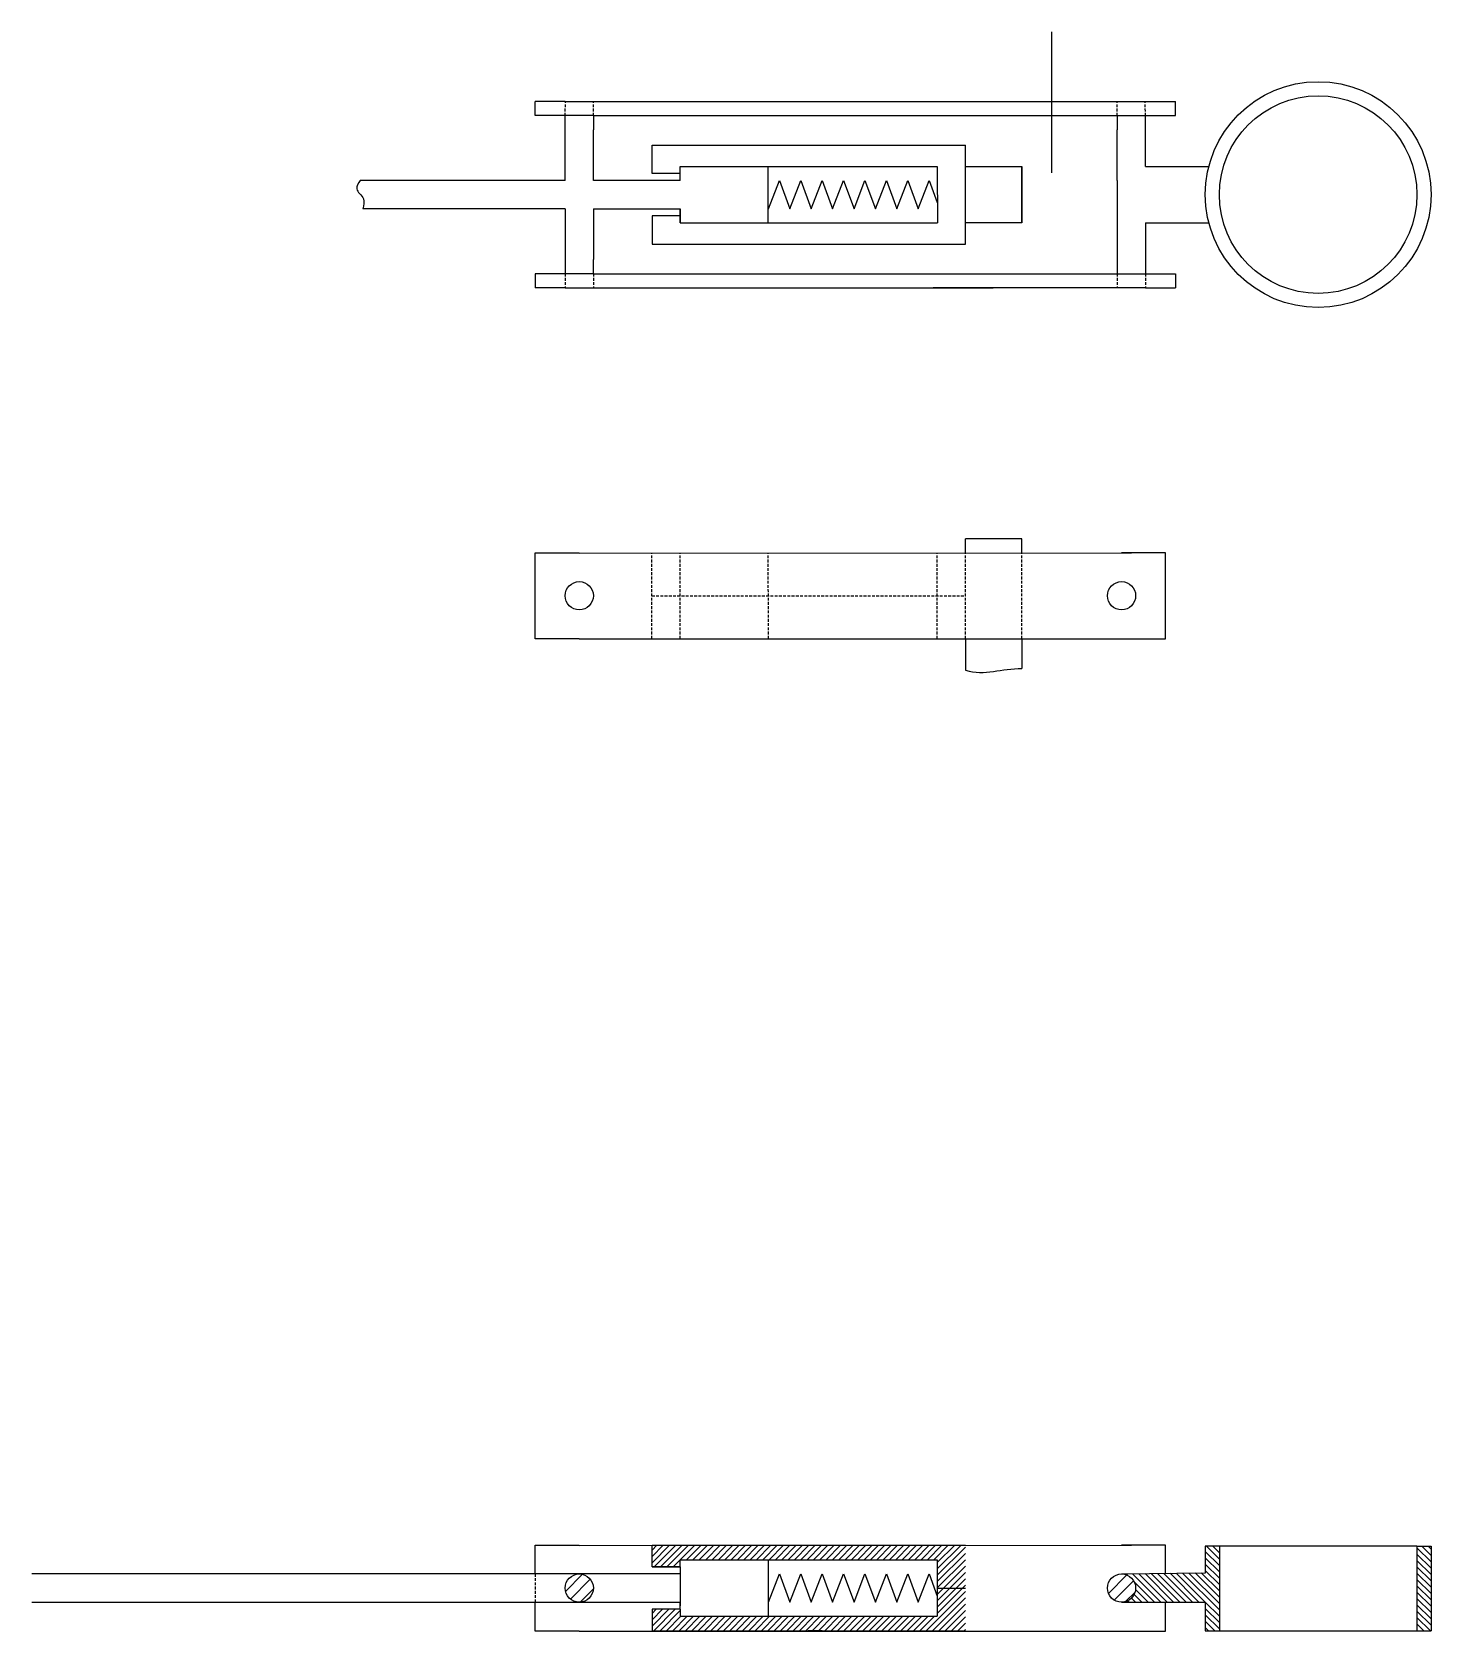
# Model space of a CAD drawing. Header units: millimetres. Extents: x 0 to 32401, y -6628 to 8132.
# Drawn here: x 15560 to 16552, y 3190 to 4322 of the extents above; entities that cross this region are included whole.
import ezdxf

# ---------------------------------------------------------------- set-up
doc = ezdxf.new("R2010")
doc.units = ezdxf.units.MM
doc.linetypes.add('ACISOTGL', pattern=[3, 2, -1])
doc.linetypes.add('ACISOWELD', pattern=[3, 2, -1])

msp = doc.modelspace()

# ---------------------------------------------------------------- hatches: boundary and pattern name
h = msp.add_hatch()
h.set_pattern_fill('ANSI31', color=256)
h.set_pattern_definition([(45, (6081.0773, -843.3768), (-2.245064, 2.245064), [])])
h.paths.add_polyline_path([(16221.677, 3250.349), (15999.614, 3250.349), (15999.614, 3235.046), (16019.614, 3235.046), (16019.614, 3240.046), (16201.727, 3240.046), (16201.727, 3220.046), (16221.677, 3220.046)])
h.paths.add_polyline_path([(16221.677, 3220.046), (16201.727, 3220.046), (16201.727, 3200.046), (16019.614, 3200.046), (16019.614, 3205.046), (15999.614, 3205.046), (15999.614, 3189.744), (16221.677, 3189.744)])
h = msp.add_hatch()
h.set_pattern_fill('ANSI31', color=256, angle=90)
h.set_pattern_definition([(135, (6081.0773, -843.3768), (-2.245064, -2.245064), [])])
h.paths.add_polyline_path([(16391.589, 3210.046), (16391.589, 3189.744), (16401.589, 3189.744), (16401.589, 3249.676), (16391.589, 3249.676), (16391.589, 3230.837), (16331.984, 3230.043, -0.42203967), (16342.251, 3220.046, -0.41421356), (16332.251, 3210.046)])
h.paths.add_polyline_path([(16541.567, 3189.744), (16551.567, 3189.744), (16551.567, 3249.676), (16541.567, 3249.676)])
h = msp.add_hatch()
h.set_pattern_fill('ANSI31', color=256, scale=2)
h.set_pattern_definition([(45, (6138.813, -843.377), (-4.490128, 4.490128), [])])
edge = h.paths.add_edge_path()
edge.add_arc((15948.02, 3220.046), 10, 0, 360)
edge = h.paths.add_edge_path()
edge.add_arc((16332.251, 3220.046), 10, 0, 360)

# ---------------------------------------------------------------- linework, layer by layer
for p, q in [((16282.709, 4322.242), (16282.709, 4222.479)), ((15916.818, 4262.982), (15916.818, 4272.982)), ((15938.02, 4272.982), (15916.818, 4272.982)), ((15938.02, 4272.982), (16088.542, 4272.982)), ((15938.02, 4272.982), (16088.542, 4272.982)), ((15938.259, 4273.016), (16088.781, 4273.016)), ((16088.542, 4272.982), (16128.542, 4272.982)), ((16088.542, 4272.982), (16128.542, 4272.982)), ((16128.542, 4272.982), (16349.238, 4272.982)), ((16128.542, 4272.982), (16349.238, 4272.982)), ((16349.238, 4272.982), (16370.44, 4272.982)), ((16370.44, 4262.982), (16370.44, 4272.982)), ((15958.02, 4262.982), (15916.818, 4262.982)), ((15938.02, 4217.006), (15938.02, 4262.982)), ((15938.02, 4217.006), (15938.02, 4262.982)), ((15958.02, 4262.982), (16088.542, 4262.982)), ((15958.02, 4262.982), (15958.02, 4252.982)), ((16088.542, 4262.982), (16128.542, 4262.982)), ((16128.542, 4262.982), (16329.238, 4262.982)), ((16329.238, 4262.982), (16329.238, 4252.982)), ((16329.238, 4262.982), (16370.44, 4262.982)), ((16349.238, 4227.04), (16349.238, 4262.982)), ((16349.238, 4227.04), (16349.238, 4262.982)), ((15958.02, 4217.006), (15958.02, 4252.982)), ((15958.02, 4217.006), (15958.02, 4252.982)), ((16329.238, 4217.006), (16329.238, 4252.982)), ((16329.238, 4217.006), (16329.238, 4252.982)), ((15999.614, 4222.04), (15999.614, 4242.04)), ((15999.614, 4242.04), (16120.136, 4242.04)), ((16120.136, 4242.04), (16160.136, 4242.04)), ((16160.136, 4242.04), (16221.677, 4242.04)), ((16221.677, 4172.04), (16221.677, 4242.04)), ((16019.475, 4217.006), (16019.475, 4227.006)), ((16019.475, 4217.006), (16019.475, 4227.006)), ((16019.475, 4227.006), (16081.795, 4227.006)), ((16081.821, 4187.047), (16081.795, 4227.006)), ((16081.795, 4227.006), (16201.727, 4227.006)), ((16201.727, 4227.006), (16201.753, 4187.125)), ((16221.677, 4207.04), (16221.677, 4227.04)), ((16221.677, 4227.04), (16261.571, 4227.04)), ((16261.571, 4227.04), (16261.571, 4187.04)), ((16261.571, 4187.04), (16261.571, 4227.04)), ((16349.238, 4227.04), (16394.13, 4227.04)), ((15938.02, 4217.006), (15792.716, 4217.006)), ((16019.475, 4217.006), (15958.02, 4217.006)), ((16019.475, 4222.04), (15999.614, 4222.04)), ((16082.113, 4197.04), (16089.855, 4217.04)), ((16089.855, 4217.04), (16097.267, 4197.04)), ((16097.267, 4197.04), (16105.009, 4217.04)), ((16105.009, 4217.04), (16112.421, 4197.04)), ((16112.421, 4197.04), (16120.163, 4217.04)), ((16120.163, 4217.04), (16127.574, 4197.04)), ((16127.574, 4197.04), (16135.317, 4217.04)), ((16135.317, 4217.04), (16142.728, 4197.04)), ((16142.728, 4197.04), (16150.47, 4217.04)), ((16150.47, 4217.04), (16157.882, 4197.04)), ((16157.882, 4197.04), (16165.624, 4217.04)), ((16165.624, 4217.04), (16173.036, 4197.04)), ((16173.036, 4197.04), (16180.778, 4217.04)), ((16180.778, 4217.04), (16188.19, 4197.04)), ((16188.19, 4197.04), (16195.932, 4217.04)), ((16195.932, 4217.04), (16201.727, 4201.403)), ((16329.238, 4217.006), (16329.238, 4151.029)), ((15938.02, 4197.006), (15794.608, 4197.006)), ((15938.02, 4197.006), (15938.02, 4151.029)), ((15958.02, 4197.006), (16019.475, 4197.006)), ((15958.02, 4197.006), (15958.02, 4161.029)), ((15999.614, 4192.04), (15999.614, 4172.04)), ((16019.475, 4192.04), (15999.614, 4192.04)), ((16019.475, 4197.006), (16019.475, 4187.006)), ((16019.475, 4187.006), (16019.475, 4197.006)), ((16019.475, 4187.006), (16081.821, 4187.047)), ((16081.821, 4187.047), (16201.753, 4187.125)), ((16261.571, 4187.04), (16221.677, 4187.04)), ((16349.238, 4187.04), (16349.238, 4151.029)), ((16349.238, 4187.04), (16394.13, 4187.04)), ((15999.614, 4172.04), (16120.136, 4172.04)), ((16120.136, 4172.04), (16160.136, 4172.04)), ((16160.136, 4172.04), (16221.677, 4172.04)), ((15958.02, 4151.029), (15958.02, 4161.029)), ((15958.02, 4151.029), (15916.818, 4151.029)), ((15916.818, 4151.029), (15916.818, 4141.029)), ((15958.02, 4151.029), (16088.542, 4151.029)), ((16088.542, 4151.029), (16128.542, 4151.029)), ((16128.542, 4151.029), (16329.238, 4151.029)), ((16329.238, 4151.029), (16370.44, 4151.029)), ((16370.44, 4151.029), (16370.44, 4141.029)), ((15938.02, 4141.029), (15916.818, 4141.029)), ((15938.02, 4141.029), (16088.542, 4141.029)), ((16088.542, 4141.029), (16128.542, 4141.029)), ((16128.542, 4141.029), (16241.339, 4141.029)), ((16349.238, 4141.029), (16198.716, 4141.029)), ((16349.238, 4141.029), (16370.44, 4141.029)), ((15916.818, 3892.503), (15916.818, 3953.364)), ((15916.818, 3953.364), (15948.02, 3953.364)), ((15948.02, 3953.108), (16339.238, 3953.364)), ((16261.571, 3963.313), (16221.677, 3963.313)), ((16221.677, 3953.287), (16221.677, 3963.313)), ((16261.577, 3953.313), (16261.571, 3963.313)), ((16363.453, 3953.364), (16332.251, 3953.364)), ((16363.453, 3892.503), (16363.453, 3953.364)), ((15948.02, 3892.503), (15916.818, 3892.503)), ((15948.02, 3892.503), (16332.251, 3892.503)), ((16221.677, 3892.503), (16221.677, 3870.106)), ((16261.577, 3892.503), (16261.577, 3871.356)), ((16332.251, 3892.503), (16363.453, 3892.503)), ((15916.818, 3250.477), (15948.02, 3250.477)), ((15916.818, 3230.046), (15916.818, 3250.477)), ((15948.02, 3250.221), (16339.238, 3250.477)), ((15999.614, 3235.046), (15999.614, 3250.349)), ((15999.614, 3250.349), (16221.677, 3250.349)), ((16019.614, 3235.046), (16019.614, 3240.046)), ((16019.614, 3240.046), (16201.727, 3240.046)), ((16082.113, 3230.046), (16082.113, 3240.046)), ((16201.727, 3240.046), (16201.727, 3200.046)), ((16363.453, 3250.477), (16332.251, 3250.477)), ((16363.453, 3230.462), (16363.453, 3250.477)), ((16541.589, 3249.676), (16391.589, 3249.676)), ((16391.589, 3249.676), (16391.589, 3230.48)), ((16401.589, 3249.676), (16401.589, 3189.744)), ((16541.567, 3249.676), (16541.567, 3189.744)), ((16541.567, 3249.676), (16551.567, 3249.676)), ((16551.567, 3249.676), (16551.567, 3189.744)), ((15989.614, 3230.046), (15560.218, 3230.046)), ((16019.614, 3230.046), (15989.614, 3230.046)), ((15999.614, 3235.046), (16019.614, 3235.046)), ((16019.614, 3235.046), (15999.614, 3235.046)), ((16019.614, 3235.046), (16019.614, 3230.046)), ((16019.614, 3230.046), (16019.614, 3207.546)), ((16082.113, 3210.046), (16082.113, 3230.046)), ((16082.113, 3210.046), (16089.855, 3230.046)), ((16089.855, 3230.046), (16097.267, 3210.046)), ((16097.267, 3210.046), (16105.009, 3230.046)), ((16105.009, 3230.046), (16112.421, 3210.046)), ((16112.421, 3210.046), (16120.163, 3230.046)), ((16120.163, 3230.046), (16127.574, 3210.046)), ((16127.574, 3210.046), (16135.317, 3230.046)), ((16135.317, 3230.046), (16142.728, 3210.046)), ((16142.728, 3210.046), (16150.47, 3230.046)), ((16150.47, 3230.046), (16157.882, 3210.046)), ((16157.882, 3210.046), (16165.624, 3230.046)), ((16165.624, 3230.046), (16173.036, 3210.046)), ((16173.036, 3210.046), (16180.778, 3230.046)), ((16180.778, 3230.046), (16188.19, 3210.046)), ((16188.19, 3210.046), (16195.932, 3230.046)), ((16195.932, 3230.046), (16201.727, 3214.409)), ((16332.251, 3230.046), (16391.589, 3230.837)), ((16201.727, 3220.046), (16221.677, 3220.046)), ((15560.218, 3210.046), (15989.614, 3210.046)), ((15916.818, 3189.616), (15916.818, 3210.046)), ((15989.614, 3210.046), (16019.614, 3210.046)), ((16019.614, 3205.046), (16019.614, 3210.046)), ((16332.251, 3210.046), (16391.589, 3210.046)), ((16363.453, 3189.616), (16363.453, 3210.046)), ((16391.589, 3210.046), (16391.589, 3189.744)), ((16019.614, 3205.046), (15999.614, 3205.046)), ((15999.614, 3205.046), (15999.614, 3189.744)), ((16019.614, 3205.046), (16019.614, 3200.046)), ((16019.614, 3200.046), (16201.727, 3200.046)), ((15948.02, 3189.616), (15916.818, 3189.616)), ((15948.02, 3189.616), (16332.251, 3189.616)), ((15999.614, 3189.744), (16221.677, 3189.744)), ((16120.136, 3189.744), (16110.136, 3189.744)), ((16160.136, 3189.744), (16170.136, 3189.744)), ((16332.251, 3189.616), (16363.453, 3189.616)), ((16391.589, 3189.744), (16551.567, 3189.744))]:
    msp.add_line(p, q)
at = {"linetype": 'ACISOWELD'}
for p, q in [((15938.02, 4262.982), (15938.259, 4273.016)), ((15958.02, 4262.982), (15958.02, 4272.982)), ((16329.238, 4262.982), (16329.238, 4272.982)), ((16349.238, 4262.982), (16348.999, 4273.016)), ((15938.02, 4151.029), (15938.02, 4141.029)), ((15958.02, 4151.029), (15958.02, 4141.029)), ((16329.238, 4151.029), (16329.238, 4141.029)), ((16349.238, 4151.029), (16349.238, 4141.029)), ((15999.521, 3892.503), (15999.482, 3953.142)), ((16019.515, 3892.503), (16019.475, 3953.155)), ((16082.014, 3892.503), (16081.974, 3953.196)), ((16201.628, 3892.503), (16201.589, 3953.274)), ((16221.677, 3892.503), (16221.677, 3953.287)), ((15999.502, 3922.823), (16221.677, 3922.823)), ((15916.818, 3230.046), (15916.818, 3210.046))]:
    msp.add_line(p, q, dxfattribs=at)
at = {"linetype": 'ACISOTGL'}
msp.add_line((16261.577, 3892.503), (16261.577, 3953.313), dxfattribs=at)
msp.add_lwpolyline([(16082.113, 3200.046), (16082.113, 3230.046)])
for centre, radius in [((16471.578, 4207.04), 79.989), ((16471.578, 4207.04), 69.989), ((15948.02, 3922.934), 10), ((16332.251, 3922.934), 10), ((15948.02, 3220.046), 10), ((16332.251, 3220.046), 10), ((16332.251, 3220.046), 10)]:
    msp.add_circle(centre, radius)
msp.add_spline([(15792.716, 4217.006), (15790.313, 4211.213), (15795.086, 4204.109), (15794.608, 4197.006)], degree=3)
msp.add_open_spline([(16221.677, 3870.106), (16235.234, 3866.07), (16247.574, 3871.579), (16261.577, 3871.356)], degree=3)

doc.saveas('drawing.dxf')
